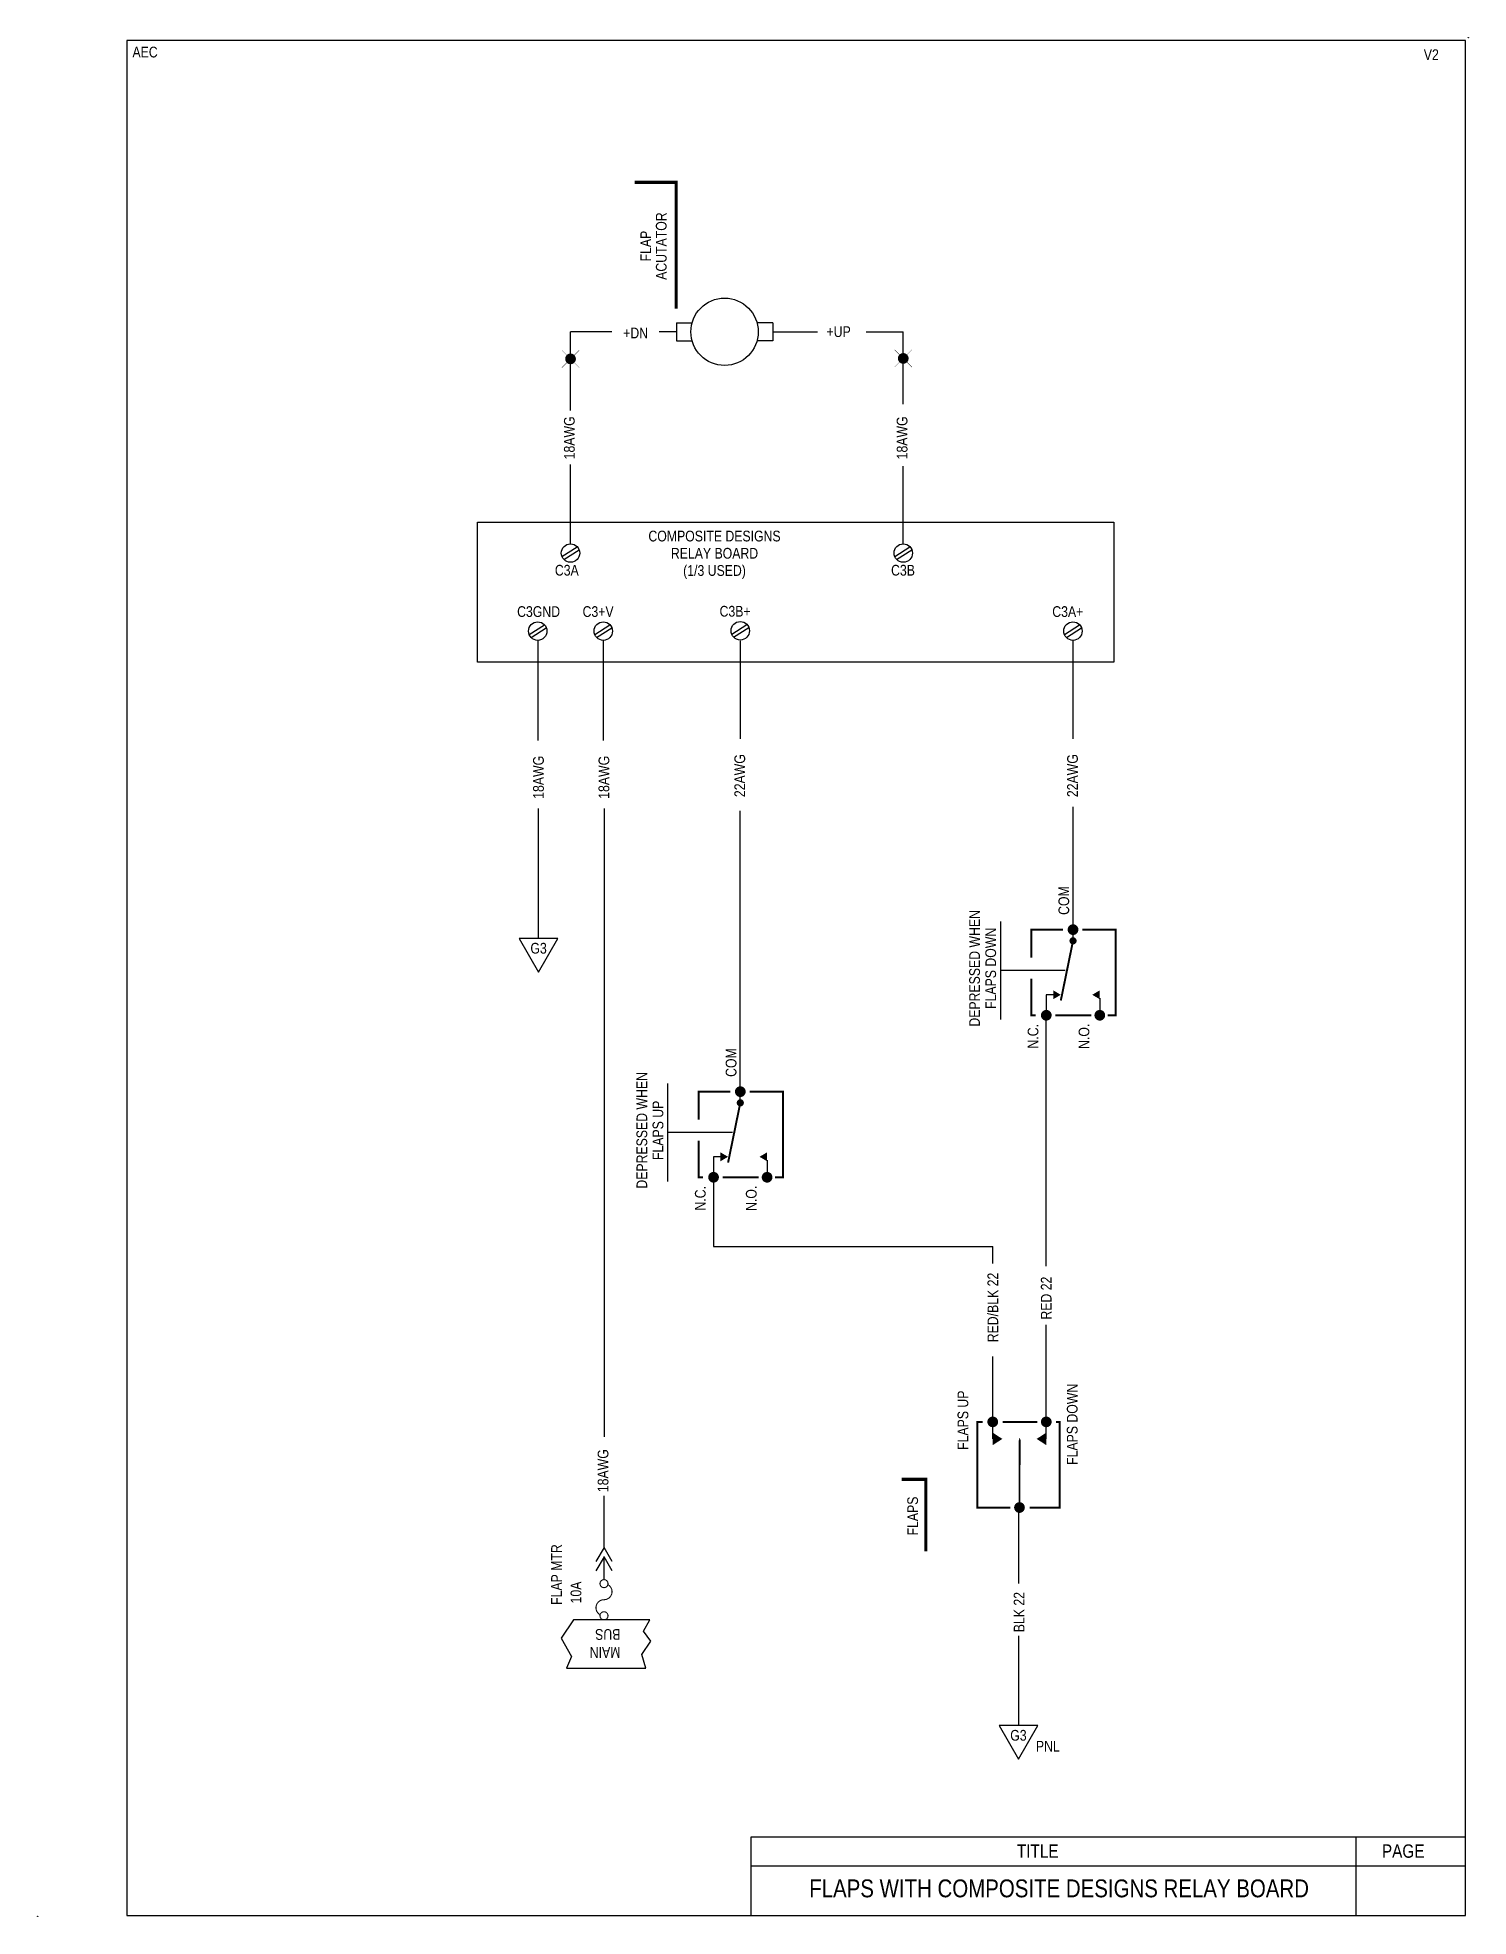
# Model space of a CAD drawing. Extents: x -9.8 to 25.2, y 29.5 to 52.
# Drawn here: x -9.77 to -1.75, y 29.46 to 39.98 of the extents above; entities that cross this region are included whole.
import ezdxf
from ezdxf.enums import TextEntityAlignment as Align

# ---------------------------------------------------------------- set-up
doc = ezdxf.new("R2010")
doc.units = 0
doc.header["$LTSCALE"] = 0.5
doc.header["$MEASUREMENT"] = 0
doc.layers.get('0').update_dxf_attribs({"linetype": 'CONTINUOUS'})
doc.styles.get("Standard").update_dxf_attribs({"font": 'technic_.ttf'})

msp = doc.modelspace()

# ---------------------------------------------------------------- texts
at = {"color": 7}
msp.add_text('AEC', height=0.06, dxfattribs=at).set_placement((-9.23635945969632, 39.87131565189594))
for s, height, p in [('V2', 0.06, (-2.00069338602351, 39.85661941745559)), ('+DN', 0.06, (-6.486629282258978, 38.29821572705511)), ('+UP', 0.06, (-5.347123630429532, 38.30563492095722)), ('C3A', 0.05999961599994003, (-6.869434207000893, 36.96950763067183)), ('C3B', 0.05999961599994003, (-4.985597289330613, 36.96950763067183)), ('C3GND', 0.05999961599994003, (-7.080972561610324, 36.73800295924994)), ('C3+V', 0.05999961599994003, (-6.714121489878139, 36.73800295924994)), ('C3B+', 0.05999961599994003, (-5.946612355954876, 36.73981121104386)), ('C3A+', 0.05999961599994003, (-4.082217667948363, 36.73800295924994))]:
    msp.add_text(s, height=height).set_placement(p)
for s, height, p in [('ACUTATOR', 0.05999999999994, (-6.243339852300476, 38.81459341838219)), ('FLAP', 0.05999999999994, (-6.3304861992418, 38.81459341838219)), ('COM', 0.06, (-3.98771399021852, 35.1494406958561)), ('DEPRESSED WHEN', 0.05999999999994, (-4.487732637206104, 34.76992527629202)), ('FLAPS DOWN', 0.05999999999994, (-4.39737701541716, 34.76992527629202)), ('N.C.', 0.06, (-4.160260029142787, 34.38945080131608)), ('N.O.', 0.06, (-3.874584771274971, 34.38945080131608)), ('COM', 0.06, (-5.852108678225033, 34.24219563564271)), ('DEPRESSED WHEN', 0.05999999999994, (-6.352127325212617, 33.86268021607863)), ('FLAPS UP', 0.05999999999994, (-6.261771703423673, 33.86268021607863)), ('N.C.', 0.06, (-6.0246547171493, 33.48220574110269)), ('N.O.', 0.06, (-5.738979459281484, 33.48220574110269)), ('RED/BLK 22', 0.05999999999994, (-4.385239171537062, 32.87067572003508)), ('RED 22', 0.05999999999994, (-4.086174697363756, 32.92319756304078)), ('FLAPS DOWN', 0.05999999999994, (-3.940619440932611, 32.21635633003238)), ('FLAPS UP', 0.05999999999994, (-4.552999903231953, 32.23928038487304)), ('FLAPS', 0.05999999999994, (-4.834586473929445, 31.70296720564089))]:
    msp.add_text(s, height=height, rotation=90).set_placement(p, align=Align.CENTER)
for p in [(-6.758402044269747, 37.62033050523146), (-4.894007356263234, 37.62033050523146)]:
    msp.add_text('18AWG', height=0.06, rotation=90, dxfattribs=at).set_placement(p)
for s, p in [('COMPOSITE DESIGNS', (-5.974913797021628, 37.16080653540897)), ('RELAY BOARD', (-5.974913797021628, 37.06440302663704)), ('(1/3 USED)', (-5.974913797021628, 36.96799951786511))]:
    msp.add_text(s, height=0.06, dxfattribs=at).set_placement(p, align=Align.CENTER)
for s, height, p in [('18AWG', 0.05999961599994003, (-6.931493085898364, 35.71941889109701)), ('18AWG', 0.05999961599994003, (-6.564642014166179, 35.71941889109701)), ('22AWG', 0.05999961599994003, (-5.803393353653572, 35.72878157408672)), ('22AWG', 0.05999961599994003, (-3.938998665647059, 35.72878157408672)), ('18AWG', 0.05999961599994003, (-6.569602139566594, 31.83654534612284)), ('FLAP MTR', 0.06, (-6.830253390469704, 31.20516020165866)), ('10A', 0.06, (-6.721292543463601, 31.21354898743313)), ('BLK 22', 0.05999961599994003, (-4.23815174607007, 31.05204468318785))]:
    msp.add_text(s, height=height, rotation=90).set_placement(p)
for s, height, p in [('G3', 0.06, (-6.960713879197403, 34.85263328116287)), ('TITLE', 0.07499951999992503, (-4.164014063290988, 29.78918346265269)), ('PAGE', 0.07499951999992503, (-2.115900289248582, 29.78918346265269)), ('PAGE', 0.07499951999992503, (-2.115900289248582, 29.78918346265269)), ('PAGE', 0.07499951999992503, (-2.115900289248582, 29.78918346265269)), ('PAGE', 0.07499951999992503, (-2.115900289248582, 29.78918346265269)), ('FLAPS WITH COMPOSITE DESIGNS RELAY BOARD', 0.1, (-4.044285763473543, 29.56776278422755))]:
    msp.add_text(s, height=height).set_placement(p, align=Align.CENTER)

# ---------------------------------------------------------------- blocks, each defined once
blk = doc.blocks.new('MAINBUS')
for s, p in [('BUS', (-0.0790496792124582, 0.1157485406604657)), ('MAIN', (0.0220554109667308, 0.1157485406604657))]:
    blk.add_text(s, height=0.06, rotation=270).set_placement(p)
blk = doc.blocks.new('FUSE')
at = {"const_width": 0.01}
blk.add_lwpolyline([(0.1404259733037172, -0.03625724772812688, -729.2147678623838), (0.1406250000000036, -0.03630921887069505, -0.7745966692415445), (0, 0, 0.7745966692414826), (-0.1406250000000036, 0.03630921887069505, 55.55771820439573), (-0.1380376597728556, 0.03554085559310494, 55.55771820439573)], format="xyb", dxfattribs=at)
blk = doc.blocks.new('SPADETERM')
at = {"color": 7}
for p, q in [((0, 0), (-0.09778629398190475, 0.0564569431535098)), ((-0.09778629398190475, -0.0564569431535098), (0, 0)), ((0.06509466086077254, 0), (-0.03269163312113221, 0.0564569431535098)), ((-0.03269163312113221, -0.0564569431535098), (0.06509466086077254, 0))]:
    blk.add_line(p, q, dxfattribs=at)
blk = doc.blocks.new('SPLICE')
at = {"const_width": 0.002}
for points in [[(0.0485283297775041, 0.0485283297775041), (-0.04852832977750587, -0.04852832977750765)], [(0.04852832977750587, -0.04852832977750676), (-0.04852832977750587, 0.0485283297775041)]]:
    blk.add_lwpolyline(points, dxfattribs=at)
at = {"const_width": 0.03}
blk.add_lwpolyline([(-0.01500000000000057, 0, 1), (0.01500000000000057, 0, 1)], format="xyb", close=True, dxfattribs=at)
blk = doc.blocks.new('G3')
blk.add_lwpolyline([(-0.10814064147376, 0), (0, -0.1873050853956357), (0.1081406414737529, 0)], close=True)
for s, p in [('G3', (0.0003153238489108645, -0.08411461235873219)), ('PNL', (0.1648400205261016, -0.1450769392401696))]:
    blk.add_text(s, height=0.06).set_placement(p, align=Align.CENTER)

# ---------------------------------------------------------------- linework, layer by layer
for p, q in [((-6.781798922137526, 37.89382414780959), (-6.781798922137526, 38.33461688036132)), ((-6.188661179695806, 38.38461688036131), (-6.188661179695806, 38.28461688036131)), ((-6.188661179695806, 38.38461688036131), (-6.100411084148639, 38.38461688036131)), ((-5.648618880193482, 38.38461688036131), (-5.736868975740649, 38.38461688036131)), ((-5.648618880193482, 38.38461688036131), (-5.648618880193482, 38.28461688036131)), ((-4.917404234131013, 37.92891619839622), (-4.917404234131013, 38.33461688036132)), ((-6.188661179695806, 38.28461688036131), (-6.100411084148639, 38.28461688036131)), ((-5.648618880193482, 38.28461688036131), (-5.736868975740649, 38.28461688036131)), ((-6.781798922137526, 37.14682398701812), (-6.781798922137526, 37.59123543687208)), ((-4.917404234131012, 37.14682398701812), (-4.917404234131013, 37.58290067954429)), ((-6.965224458003618, 36.6068549081658), (-6.965224458003618, 36.04590928864562)), ((-6.598373386271433, 36.6068549081658), (-6.598373386271433, 36.04590928864562)), ((-3.966016841294348, 35.00014610284499), (-3.966016841294348, 35.673574136708)), ((-5.830411529300861, 34.61781486348352), (-5.830411529300861, 35.65284486609969)), ((-4.371265136264618, 34.48312995948123), (-4.371265136264618, 35.03219195449103)), ((-3.966016841294348, 34.92418818240144), (-3.966016841294348, 35.00172840865237)), ((-4.010486113181827, 34.75766095698613), (-4.371265136264618, 34.75766095698613)), ((-4.077066966463406, 34.621900669995), (-4.115977865742089, 34.621900669995)), ((-4.115977865742089, 34.621900669995), (-4.115977865742089, 34.50715701751755)), ((-3.815977865742092, 34.60242856098347), (-3.815977865742092, 34.50715701751755)), ((-6.235659824271131, 33.57588489926784), (-6.235659824271131, 34.12494689427763)), ((-5.830411529300861, 34.01694312218805), (-5.830411529300861, 34.09448334843898)), ((-5.87488080118834, 33.85041589677274), (-6.235659824271131, 33.85041589677274)), ((-5.980372553748602, 33.71465560978161), (-5.980372553748602, 33.59991195730416)), ((-5.941461654469919, 33.71465560978161), (-5.980372553748602, 33.71465560978161)), ((-5.680372553748605, 33.69518350077008), (-5.680372553748605, 33.59991195730416)), ((-4.415977865742086, 33.11750926742089), (-4.415977865742082, 33.21163187167974)), ((-4.115977865742089, 32.23011149181168), (-4.115977865742089, 32.77406203482918)), ((-4.415977865742086, 32.23011149181168), (-4.415977865742086, 32.59546862076675)), ((-4.415977865742086, 32.13483994834576), (-4.415977865742086, 32.23011149181168)), ((-4.115977865742089, 32.13483994834576), (-4.115977865742089, 32.23011149181168)), ((-4.272259589634885, 31.76303710683373), (-4.272259589634885, 31.32428663386854)), ((-6.594178131314123, 31.34876195020325), (-6.594178131314123, 31.47551457817934))]:
    msp.add_line(p, q)
at = {"color": 7}
for p, q in [((-6.550521052096741, 38.33461688036132), (-6.781798922137526, 38.33461688036132)), ((-6.188661179695806, 38.33461688036132), (-6.284726570718007, 38.33461688036132)), ((-5.648618880193482, 38.33461688036132), (-5.398552461917205, 38.33461688036132)), ((-5.125888143380301, 38.33461688036132), (-4.917404234131013, 38.33461688036132)), ((-7.30237317728421, 36.48540586508261), (-7.30237317728421, 37.26827303010132)), ((-7.30237317728421, 37.26827303010132), (-3.736642236606571, 37.26827303010132)), ((-3.736642236606571, 37.26827303010132), (-3.736642236606571, 36.48540586508261)), ((-6.829660929909132, 37.07611168774416), (-6.744829695066215, 37.13120173579146)), ((-6.818768149208832, 37.05933827638525), (-6.733936914365923, 37.11442832443256)), ((-4.965266241902618, 37.07611168774416), (-4.880435007059702, 37.13120173579146)), ((-4.954373461202318, 37.05933827638525), (-4.869542226359409, 37.11442832443256)), ((-7.013086465775224, 36.63925057075137), (-6.928255230932308, 36.69434061879868)), ((-7.002193685074925, 36.62247715939246), (-6.917362450232016, 36.67756720743977)), ((-6.646235394043039, 36.63925057075137), (-6.561404159200123, 36.69434061879868)), ((-6.63534261334274, 36.62247715939246), (-6.550511378499831, 36.67756720743977)), ((-5.878726260119777, 36.6410588225453), (-5.793895025276861, 36.6961488705926)), ((-5.867833479419478, 36.62428541118638), (-5.783002244576569, 36.6793754592337)), ((-4.014331572113264, 36.63925057075137), (-3.929500337270348, 36.69434061879868)), ((-4.003438791412965, 36.62247715939246), (-3.918607556570056, 36.67756720743977)), ((-5.830864252348171, 36.60460716005176), (-5.830864252348171, 36.05614413319821)), ((-3.966469564341658, 36.6068549081658), (-3.966469564341658, 36.05589853834922)), ((-3.736642236606571, 36.48540586508261), (-7.30237317728421, 36.48540586508261)), ((-6.961029203046309, 34.93674789352161), (-6.961029203046309, 35.66552339285015)), ((-6.594178131314123, 35.66552339285015), (-6.594178131314123, 32.14593802123391)), ((-3.966016841294348, 35.00014610284499), (-3.966016841294348, 35.00014610284499)), ((-5.830411529300861, 34.07948334843898), (-5.830411529300861, 34.61781486348352)), ((-5.830411529300861, 34.61781486348352), (-5.830411529300861, 34.61781486348352)), ((-4.115977865742089, 33.10137155055781), (-4.115977865742089, 34.50715701751755)), ((-5.830411529300861, 34.0929010426316), (-5.830411529300861, 34.0929010426316)), ((-5.980372553748602, 33.59991195730416), (-5.980372553748602, 33.21163187167974)), ((-5.980372553748602, 33.21163187167974), (-4.415977865742082, 33.21163187167974)), ((-6.594178131314123, 31.526121495313), (-6.594178131314123, 31.81566139331522)), ((-4.272259589634885, 31.03118854378812), (-4.272259589634885, 30.52905232269588)), ((-1.767203581828923, 29.90480852990958), (-5.770866876252796, 29.90480852990959)), ((-5.770866876252796, 29.90480852990959), (-5.770866876252811, 29.4666735125957)), ((-2.382072234247957, 29.90480852990958), (-2.382072234247957, 29.4666735125957)), ((-2.382072234247957, 29.90480852990959), (-2.382072234247957, 29.4666735125957)), ((-1.767203581828923, 29.74243336573114), (-5.770866876252803, 29.74243336573114)), ((-1.767203581828923, 29.74243336573115), (-4.191887221724159, 29.74243336573115))]:
    msp.add_line(p, q, dxfattribs=at)
at = {"color": 3}
msp.add_lwpolyline([(-1.767203581828937, 29.4666735125957), (-1.76720358182893, 39.9666735125957), (-9.267203581828937, 39.9666735125957), (-9.267203581828937, 29.4666735125957)], close=True, dxfattribs=at)
for points in [[(-6.190019378073892, 38.46464143942476, 0.017999999999982, 0.017999999999982, 0), (-6.190019378073892, 39.17151326503838, 0.017999999999982, 0.017999999999982, 0), (-6.421848742656096, 39.17151326503838, 0, 0, 0), (-6.421848742656096, 38.46464143942476, 0, 0, 0), (-6.190019378073892, 38.46464143942476, 0.017999999999982, 0.017999999999982, 0)], [(-4.077066966463406, 34.621900669995, 0.05, 0, 0), (-4.034750853534682, 34.621900669995, 0, 0, 0)], [(-3.815984723807631, 34.621900669995, 0.05, 0, 0), (-3.858300836736355, 34.621900669995, 0, 0, 0)], [(-5.941461654469919, 33.71465560978161, 0.05, 0, 0), (-5.899145541541195, 33.71465560978161, 0, 0, 0)], [(-5.680379411814144, 33.71465560978161, 0.05, 0, 0), (-5.722695524742868, 33.71465560978161, 0, 0, 0)], [(-4.415977865742086, 32.13483994834576, 0.07, 0, 0), (-4.3622640637304, 32.13483994834576, 0, 0, 0)], [(-4.115977865742089, 32.13483994834576, 0.07, 0, 0), (-4.169691667753774, 32.13483994834576, 0, 0, 0)], [(-4.79094901734387, 31.50504683278956, 0.017999999999982, 0.017999999999982, 0), (-4.79094901734387, 31.90785526703289, 0.017999999999982, 0.017999999999982, 0), (-4.92594901734374, 31.90785526703289, 0, 0, 0), (-4.92594901734374, 31.50504683278956, 0, 0, 0), (-4.79094901734387, 31.50504683278956, 0.017999999999982, 0.017999999999982, 0)]]:
    msp.add_lwpolyline(points, format="xyseb")
msp.add_lwpolyline([(-7.069169844520076, 34.93674789352161), (-6.961029203046316, 34.74944280812597), (-6.852888561572563, 34.93674789352161)], close=True)
at = {"const_width": 0.0110390673}
for points in [[(-4.022516772994713, 34.98672840865237), (-4.199150554859877, 34.98672840865237), (-4.199150554859877, 34.8292964138917)], [(-3.913131600871104, 34.98672840865237), (-3.727557778980653, 34.98672840865237), (-3.727557778980653, 34.50715701751755), (-3.771438488439664, 34.50715701751755)], [(-3.966016841294348, 34.92418818240144), (-4.03451671474695, 34.58962301290423)], [(-4.199150554859877, 34.71278330972114), (-4.199150554859877, 34.50715701751755), (-4.174497453424557, 34.50715701751755)], [(-4.065112281300948, 34.50715701751755), (-3.863961380732043, 34.50715701751755)], [(-5.886911461001226, 34.07948334843898), (-6.06354524286639, 34.07948334843898), (-6.06354524286639, 33.92205135367831)], [(-5.830411529300861, 34.01694312218805), (-5.898911402753463, 33.68237795269084)], [(-5.777526288877617, 34.07948334843898), (-5.591952466987166, 34.07948334843898), (-5.591952466987166, 33.59991195730416), (-5.635833176446177, 33.59991195730416)], [(-6.06354524286639, 33.80553824950775), (-6.06354524286639, 33.59991195730416), (-6.03889214143107, 33.59991195730416)], [(-5.929506969307461, 33.59991195730416), (-5.728356068738556, 33.59991195730416)], [(-4.318101503027037, 31.75054010067687), (-4.501995442101112, 31.75054010067687), (-4.501995442101112, 32.23011149181168), (-4.47329661227829, 32.23011149181168)], [(-4.360868736109197, 32.23011149181168), (-4.165216562196143, 32.23011149181168)], [(-4.208694823065713, 31.75054010067687), (-4.041016841294343, 31.75054010067687), (-4.041016841294343, 32.23011149181168), (-4.061351827896623, 32.23011149181168)]]:
    msp.add_lwpolyline(points, dxfattribs=at)
for points, const_width in [([(-3.966016841294348, 35.00172840865237, -1), (-3.966016841294348, 34.97172840865237, -1)], 0.03), ([(-3.960246761678157, 34.93235556761477, -1), (-3.971786920910539, 34.91602079718812, -1)], 0.02), ([(-4.115977865742089, 34.52215701751755, -1), (-4.115977865742089, 34.49215701751755, -1)], 0.03), ([(-3.815977865742092, 34.52215701751755, -1), (-3.815977865742092, 34.49215701751755, -1)], 0.03), ([(-5.830411529300861, 34.09448334843898, -1), (-5.830411529300861, 34.06448334843898, -1)], 0.03), ([(-5.82464144968467, 34.02511050740138, -1), (-5.836181608917052, 34.00877573697473, -1)], 0.02), ([(-5.980372553748602, 33.61491195730416, -1), (-5.980372553748602, 33.58491195730416, -1)], 0.03), ([(-5.680372553748605, 33.61491195730416, -1), (-5.680372553748605, 33.58491195730416, -1)], 0.03)]:
    msp.add_lwpolyline(points, format="xyb", close=True, dxfattribs=dict(const_width=const_width))
at = {"color": 7, "const_width": 0.03}
for points in [[(-4.415977865742086, 32.21511149181168, 1), (-4.415977865742086, 32.24511149181168, 1)], [(-4.115977865742089, 32.21511149181168, 1), (-4.115977865742089, 32.24511149181168, 1)], [(-4.266016841294345, 31.73554010067686, 1), (-4.266016841294345, 31.76554010067687, 1)]]:
    msp.add_lwpolyline(points, format="xyb", close=True, dxfattribs=at)
at = {"color": 7}
msp.add_lwpolyline([(-4.266016841294345, 31.75054010067687, 0.01, 0.01, 0), (-4.265216474532089, 32.05014116311936, 0.06, 0, 0), (-4.264970914506016, 32.14206157782832, 0, 0, 0)], format="xyseb", dxfattribs=at)
at = {"color": 1}
msp.add_lwpolyline([(-6.382078911316498, 30.92739233795826), (-6.331185241109665, 31.00154896558373), (-6.373596712233436, 31.05875547175641), (-6.337938957490593, 31.12178831899974), (-6.765157882435837, 31.12178831899974), (-6.833590981416243, 31.01849898454952), (-6.776335503327608, 30.91679846080677), (-6.804431356147482, 30.85179004700002), (-6.359049867891102, 30.85179004700002)], close=True, dxfattribs=at)
at = {"color": 7}
for centre, radius in [((-1.751368409271105, 39.98137191312614), 0.001), ((-1.751368409271105, 39.98137191312614), 0.001), ((-6.781798922137526, 37.09527000608836), 0.05155398092976782), ((-4.917404234131012, 37.09527000608836), 0.05155398092976782), ((-6.965224458003618, 36.65840888909557), 0.05155398092976782), ((-6.598373386271433, 36.65840888909557), 0.05155398092976782), ((-5.830864252348171, 36.66021714088949), 0.05155398092976782), ((-3.966469564341658, 36.65840888909557), 0.05155398092976782), ((-9.767203581828937, 29.4616735125957), 0.001), ((-9.767203581828937, 29.4616735125957), 0.001)]:
    msp.add_circle(centre, radius, dxfattribs=at)
msp.add_circle((-5.918640029944644, 38.33461688036132), 0.1885224552843354)

# ---------------------------------------------------------------- block references
for name, p, rotation in [('SPLICE', (-6.781798922137522, 38.18293209341373), 90), ('MAINBUS', (-6.617875906873241, 30.9906308136928), 270)]:
    msp.add_blockref(name, p, dxfattribs=dict(rotation=rotation))
at = {"color": 7, "rotation": 90}
msp.add_blockref('SPLICE', (-4.917404234131009, 38.18554437487807), dxfattribs=at)
for name, p, xscale, yscale, zscale in [('SPADETERM', (-6.59417813131412, 31.47404576662438), 0.8000000000000007, 0.7999999999999972, 0.8), ('FUSE', (-6.59417813131412, 31.23428831899975), 0.5999999999999996, 0.6000000000000014, 0.6000000000000001)]:
    msp.add_blockref(name, p, dxfattribs=dict(at, xscale=xscale, yscale=yscale, zscale=zscale))
at = {"color": 7}
msp.add_blockref('G3', (-4.272259589634885, 30.52905232269588), dxfattribs=at)

msp.set_redraw_order([(e.dxf.handle, doc.entitydb.next_handle()) for e in msp.query("TEXT MTEXT ATTDEF DIMENSION ARC_DIMENSION")])  # texts and dimensions are drawn at this point

doc.saveas('drawing.dxf')
